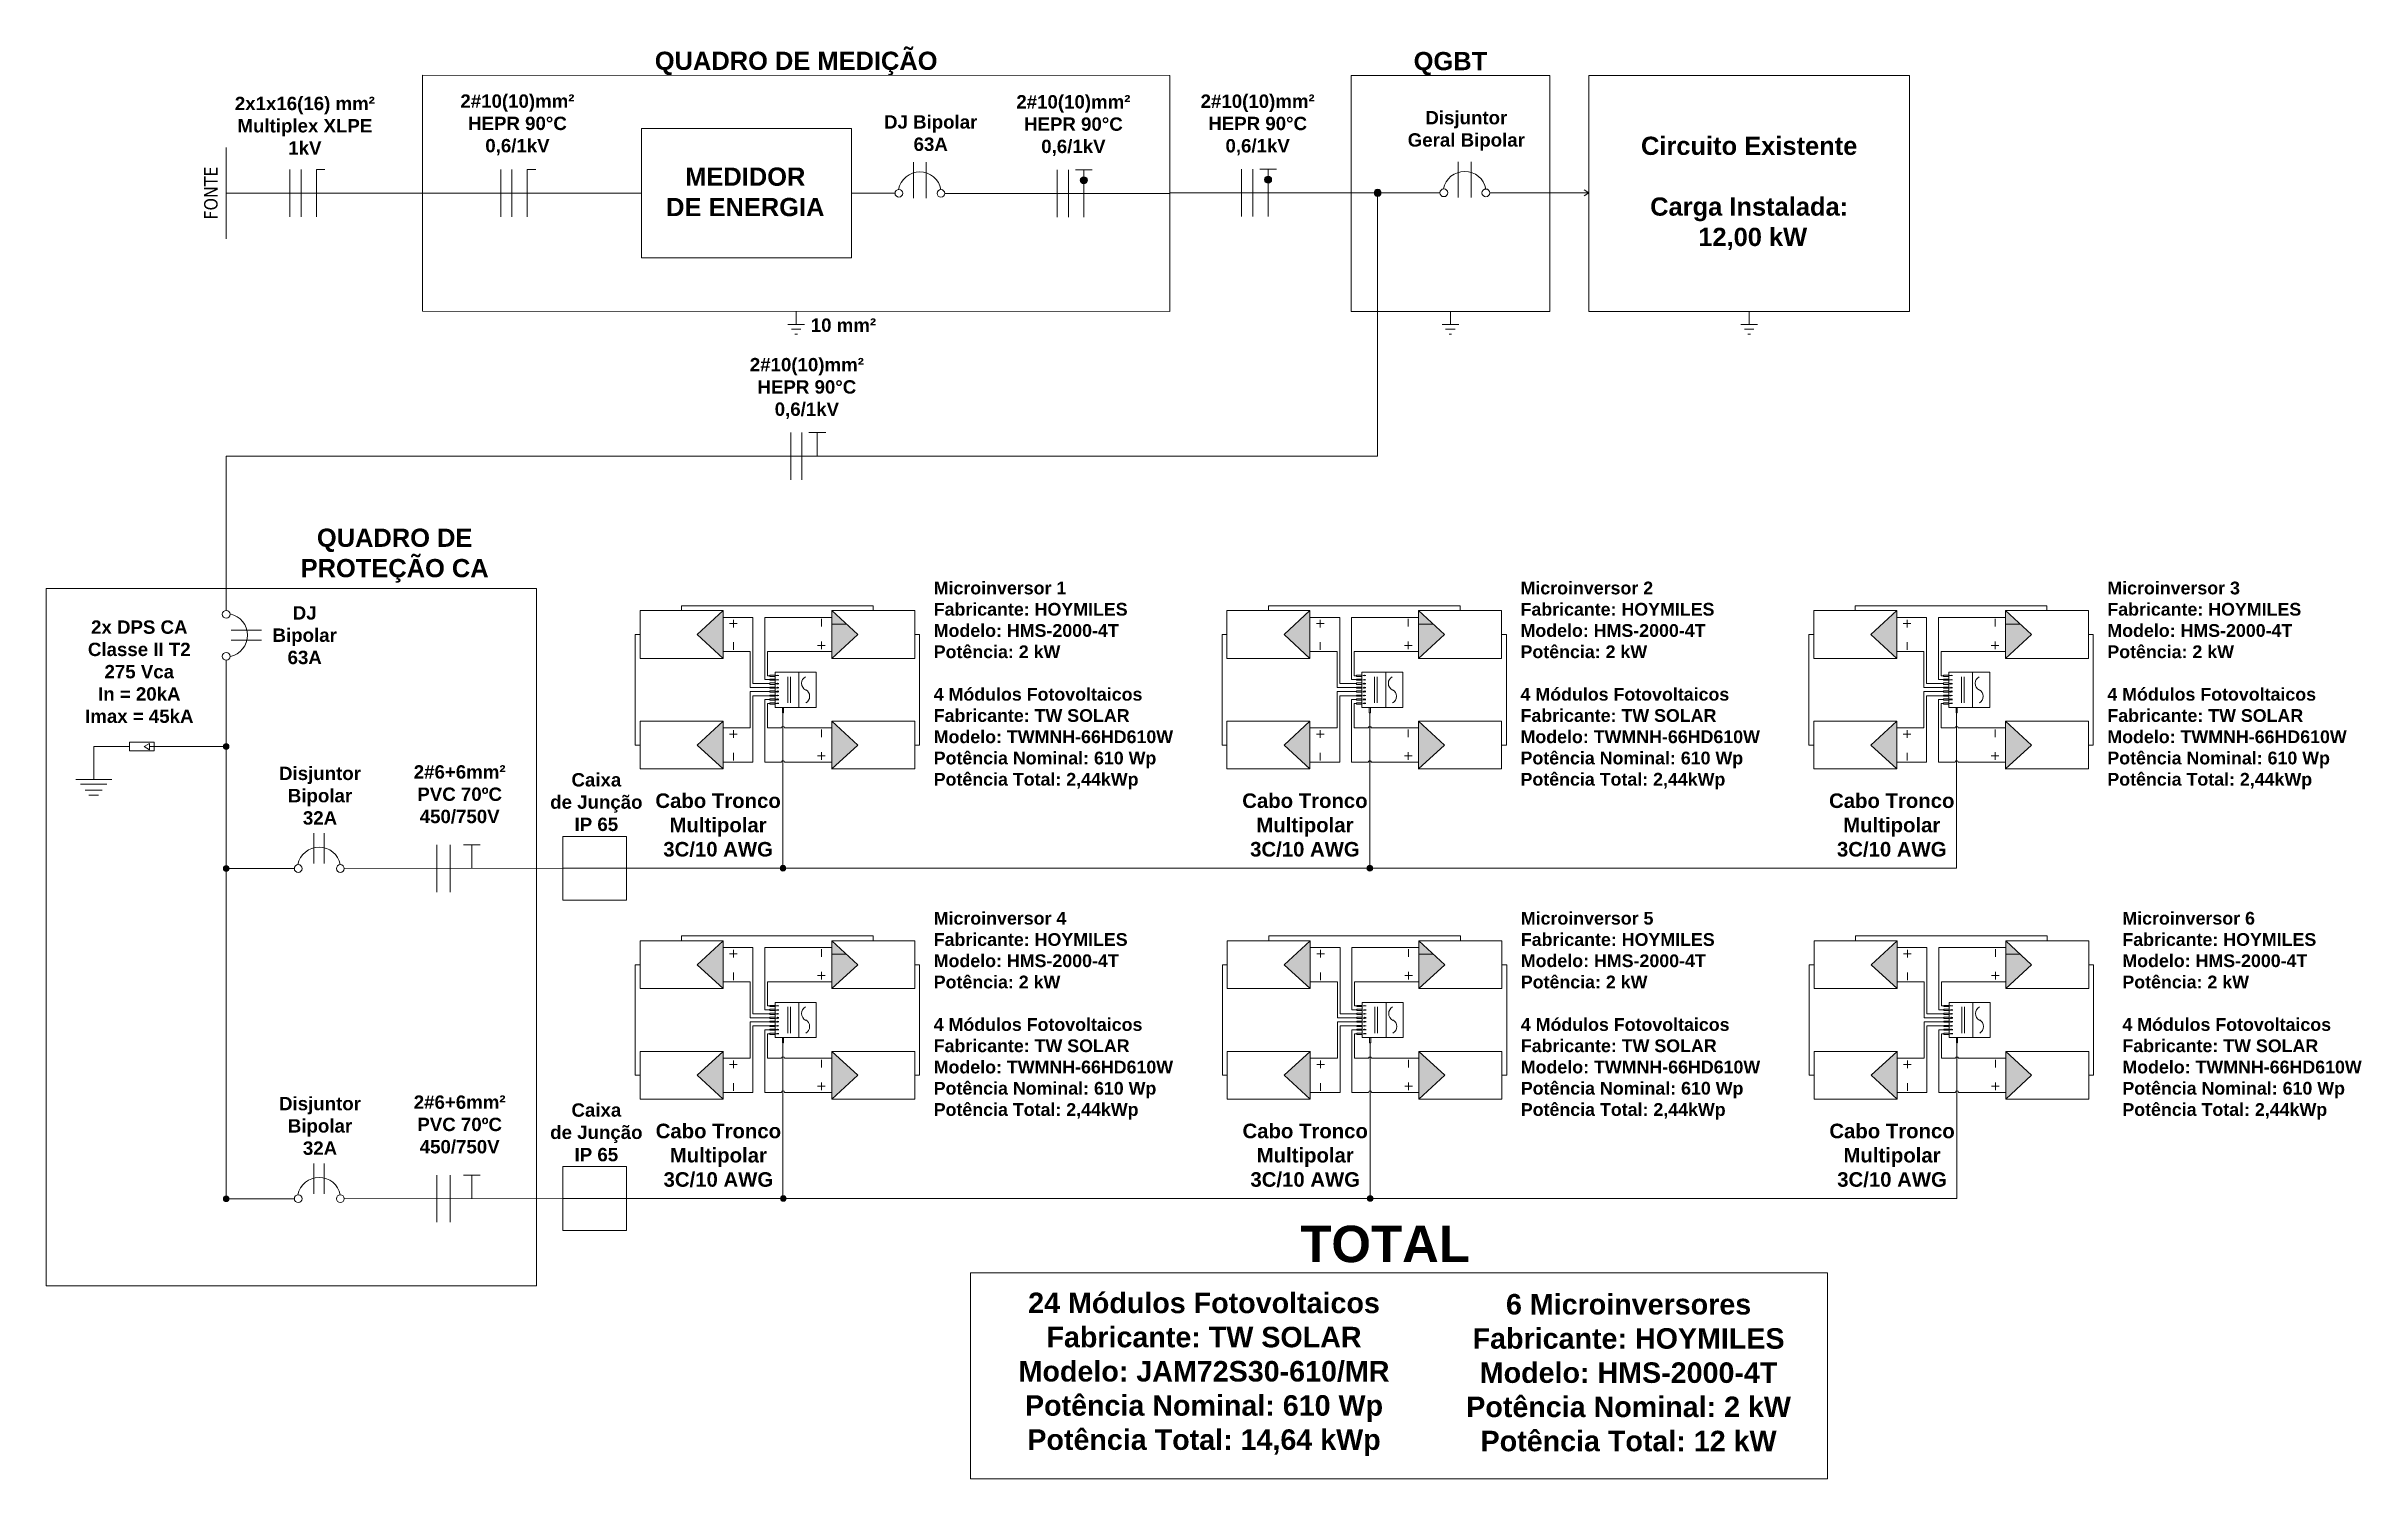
# Model space of a CAD drawing. Header units: millimetres. Extents: x 3949 to 5857, y -1969 to -943.
# Drawn here: x 5318.8 to 5400.7, y -1937.2 to -1886.6 of the extents above; entities that cross this region are included whole.
import ezdxf

# ---------------------------------------------------------------- set-up
doc = ezdxf.new("R2010")
doc.units = ezdxf.units.MM
doc.layers.add('DESENHO', color=7, linetype='Continuous', lineweight=0)
doc.styles.add('Annotative', font='arial.ttf')
doc.styles.add('PDF Arial', font='arial.ttf')
doc.styles.get("Standard").update_dxf_attribs({"font": 'arial.ttf'})

msp = doc.modelspace()

# ---------------------------------------------------------------- texts
at = {"layer": 'DESENHO', "lineweight": 0, "style": 'PDF Arial'}
for s, width, gutter_width, heights, insert, char_height, attachment_point in [('\\pxqc;{\\fArial|b1|i0|c0|p34;QUADRO DE MEDIÇÃO}', 26.41348, 18.41, [2.491], (5358.536, -1887.622), 0.64396, 9), ('\\pxqc;{\\fArial|b1|i0|c0|p34;QGBT}', 7.00024, 25.896, [0.713], (5371.957, -1887.622), 0.64396, 9), ('\\pxqc;{\\fArial|b1|i0|c0|p34;2#10(10)mm²\\PHEPR 90°C\\P0,6/1kV}', 5.84228, 12.5, [2.858], (5338.398, -1890.447), 0.47231, 9), ('\\pxqc;{\\fArial|b1|i0|c0|p34;2#10(10)mm²\\PHEPR 90°C\\P0,6/1kV}', 5.84228, 12.5, [2.858], (5358.051, -1890.473), 0.47231, 9), ('\\pxqc;{\\fArial|b1|i0|c0|p34;2#10(10)mm²\\PHEPR 90°C\\P0,6/1kV}', 5.84228, 12.5, [2.858], (5364.565, -1890.451), 0.47231, 9), ('\\pxqc;{\\fArial|b1|i0|c0|p34;2#10(10)mm²\\PHEPR 90°C\\P0,6/1kV}', 5.84228, 12.5, [2.858], (5348.629, -1899.762), 0.47231, 9), ('\\pxqc;{\\fArial|b1|i0|c0|p34;QUADRO DE \\PPROTEÇÃO CA}', 13.89124, 25.896, [3.504], (5324.19, -1905.552), 0.64396, 7), ('\\pxqc;{\\fArial|b1|i0|c0|p34;2#6+6mm²\\PPVC 70ºC\\P450/750V\\P }', 5.84228, 12.5, [2.858], (5336.355, -1914.851), 0.47231, 9), ('\\pxqc;{\\fArial|b1|i0|c0|p34;2#6+6mm²\\PPVC 70ºC\\P450/750V\\P }', 5.84228, 12.5, [2.858], (5336.355, -1926.522), 0.47231, 9), ('\\pxql;{\\fArial|b1|i0|c0|p34;TOTAL}', 4.87868, 25.896, [1.633], (5368.03, -1929.584), 1.28792, 9)]:
    msp.add_mtext_dynamic_manual_height_columns(s, width=width, gutter_width=gutter_width, heights=heights, dxfattribs=dict(at, insert=insert, char_height=char_height, attachment_point=attachment_point))
for s, insert, char_height, width, attachment_point in [('\\pxqc;{\\fArial|b1|i0|c0|p34;2x1x16(16) mm²\\PMultiplex XLPE \\P1kV }', (5323.733, -1888.378), 0.4723, 8.45795, 1), ('\\pxqc;{\\fArial|b1|i0|c0|p34;DJ Bipolar \\P63A}', (5352.782, -1890.298), 0.47231, 5.3936, 9), ('\\pxqc;{\\fArial|b1|i0|c0|p34;Disjuntor \\PGeral Bipolar}', (5372.037, -1890.281), 0.47231, 6.03391, 9), ('\\pxqc;{\\fArial|b1|i0|c0|p34;Circuito Existente\\P\\PCarga Instalada:\\P 12,00 kW }', (5379.019, -1891.793), 0.64396, 11.3255, 5), ('\\pxqc;{\\fArial|b1|i0|c0|p34;MEDIDOR DE ENERGIA}', (5346.395, -1892.605), 0.64396, 5.72787, 9), ('\\pxqc;{\\fArial|b1|i0|c0|p34;2x DPS CA\\PClasse II T2\\P275 Vca\\PIn = 20kA\\PImax = 45kA}', (5324.603, -1910.513), 0.47231, 4.98963, 9), ('\\pxqc;{\\fArial|b1|i0|c0|p34;DJ Bipolar 63A}', (5329.476, -1908.437), 0.47231, 3.04142, 9), ('\\pxqc;{\\fArial|b1|i0|c0|p34;Disjuntor\\PBipolar\\P32A}', (5331.188, -1914.108), 0.47231, 5.38281, 9), ('\\pxqc;{\\fArial|b1|i0|c0|p34;Disjuntor\\PBipolar\\P32A}', (5331.188, -1925.78), 0.47231, 5.38281, 9)]:
    msp.add_mtext(s, dxfattribs=dict(at, insert=insert, char_height=char_height, width=width, attachment_point=attachment_point))
at = {"layer": 'DESENHO', "lineweight": 0, "insert": (5324.642, -1892.716), "char_height": 0.47332, "attachment_point": 4, "rotation": 90}
msp.add_mtext('{\\fTahoma|b0|i0|c0|p34;FONTE}', dxfattribs=at)
at = {"layer": 'DESENHO', "color": 3, "lineweight": 0, "insert": (5349.698, -1896.692), "char_height": 0.47231, "width": 5.3936, "attachment_point": 9, "style": 'PDF Arial'}
msp.add_mtext('\\pxqc;{\\fArial|b1|i0|c0|p34;10 mm²}', dxfattribs=at)
at = {"layer": 'DESENHO', "color": 7, "lineweight": 0, "style": 'Annotative'}
for s, insert, char_height, width, attachment_point in [('{\\fArial|b1|i0|c0|p34;Microinversor 1\\PFabricante: HOYMILES\\PModelo: HMS-2000-4T\\PPotência: 2 kW\\P\\P\\pxql;4 Módulos Fotovoltaicos\\P\\pq*;Fabricante: TW SOLAR\\PModelo: \\C256;TWMNH-66HD610W\\PP\\C7;otência Nominal: 610 Wp\\PPotência Total: 2,44kWp}', (5350.192, -1912.86), 0.45057, 15.05026, 7), ('{\\fArial|b1|i0|c0|p34;Microinversor 2\\PFabricante: HOYMILES\\PModelo: HMS-2000-4T\\PPotência: 2 kW\\P\\P\\pxql;4 Módulos Fotovoltaicos\\P\\pq*;Fabricante: TW SOLAR\\PModelo: \\C256;TWMNH-66HD610W\\PP\\C7;otência Nominal: 610 Wp\\PPotência Total: 2,44kWp}', (5370.937, -1912.86), 0.45057, 15.05026, 7), ('{\\fArial|b1|i0|c0|p34;Microinversor 3\\PFabricante: HOYMILES\\PModelo: HMS-2000-4T\\PPotência: 2 kW\\P\\P\\pxql;4 Módulos Fotovoltaicos\\P\\pq*;Fabricante: TW SOLAR\\PModelo: \\C256;TWMNH-66HD610W\\PP\\C7;otência Nominal: 610 Wp\\PPotência Total: 2,44kWp}', (5391.681, -1912.86), 0.45057, 15.05026, 7), ('\\pxqc;{\\fArial|b1|i0|c0|p34;Cabo Tronco\\PMultipolar\\P3C/10 AWG}', (5339.705, -1912.999), 0.51448, 5.72952, 1), ('\\pxqc;{\\fArial|b1|i0|c0|p34;Cabo Tronco\\PMultipolar\\P3C/10 AWG}', (5360.45, -1912.999), 0.51448, 5.72952, 1), ('\\pxqc;{\\fArial|b1|i0|c0|p34;Cabo Tronco\\PMultipolar\\P3C/10 AWG}', (5381.195, -1912.999), 0.51448, 5.72952, 1), ('{\\fArial|b1|i0|c0|p34;Microinversor 4\\PFabricante: HOYMILES\\PModelo: HMS-2000-4T\\PPotência: 2 kW\\P\\P\\pxql;4 Módulos Fotovoltaicos\\P\\pq*;Fabricante: TW SOLAR\\PModelo: \\C256;TWMNH-66HD610W\\PP\\C7;otência Nominal: 610 Wp\\PPotência Total: 2,44kWp}', (5350.192, -1924.532), 0.45057, 15.05026, 7), ('{\\fArial|b1|i0|c0|p34;Microinversor 5\\PFabricante: HOYMILES\\PModelo: HMS-2000-4T\\PPotência: 2 kW\\P\\P\\pxql;4 Módulos Fotovoltaicos\\P\\pq*;Fabricante: TW SOLAR\\PModelo: \\C256;TWMNH-66HD610W\\PP\\C7;otência Nominal: 610 Wp\\PPotência Total: 2,44kWp}', (5370.947, -1924.532), 0.45057, 15.05026, 7), ('{\\fArial|b1|i0|c0|p34;Microinversor 6\\PFabricante: HOYMILES\\PModelo: HMS-2000-4T\\PPotência: 2 kW\\P\\P\\pxql;4 Módulos Fotovoltaicos\\P\\pq*;Fabricante: TW SOLAR\\PModelo: \\C256;TWMNH-66HD610W\\PP\\C7;otência Nominal: 610 Wp\\PPotência Total: 2,44kWp}', (5392.212, -1924.532), 0.45057, 15.05026, 7), ('\\pxqc;{\\fArial|b1|i0|c0|p34;Cabo Tronco\\PMultipolar\\P3C/10 AWG}', (5339.715, -1924.671), 0.51448, 5.72952, 1), ('\\pxqc;{\\fArial|b1|i0|c0|p34;Cabo Tronco\\PMultipolar\\P3C/10 AWG}', (5360.46, -1924.671), 0.51448, 5.72952, 1), ('\\pxqc;{\\fArial|b1|i0|c0|p34;Cabo Tronco\\PMultipolar\\P3C/10 AWG}', (5381.205, -1924.671), 0.51448, 5.72952, 1), ('\\pxqc;{\\fArial|b1|i0|c0|p34;24 Módulos Fotovoltaicos\\PFabricante: TW SOLAR\\PModelo: \\C256;JAM72S30-610/MR\\C0;\\P\\C7;Potência Nominal: 610 Wp\\PPotência Total: 14,64 kWp}', (5347.608, -1930.642), 0.72492, 24.27909, 1), ('\\pxqc;{\\fArial|b1|i0|c0|p34;6 Microinversores\\PFabricante: HOYMILES\\PModelo: HMS-2000-4T\\PPotência Nominal: 2 kW\\PPotência Total: 12 kW}', (5362.617, -1930.691), 0.72492, 24.27909, 1)]:
    msp.add_mtext(s, dxfattribs=dict(at, insert=insert, char_height=char_height, width=width, attachment_point=attachment_point))
at = {"layer": 'DESENHO', "color": 7, "lineweight": 0, "char_height": 0.4723, "attachment_point": 1, "style": 'Annotative'}
for insert in [(5336.473, -1912.281), (5336.473, -1923.953)]:
    msp.add_mtext_dynamic_manual_height_columns('\\pxqc;{\\fArial|b1|i0|c0|p34;Caixa\\Pde Junção\\PIP 65}', width=3.58661, gutter_width=0, heights=[2.077], dxfattribs=dict(at, insert=insert))

# ---------------------------------------------------------------- hatches: boundary and pattern name
at = {"layer": 'DESENHO', "lineweight": 0}
h = msp.add_hatch(color=256, dxfattribs=at)
h.dxf.hatch_style = 1
h.paths.add_polyline_path([(5355.499, -1891.204, 0.414214), (5355.374, -1891.329, 0.414214), (5355.499, -1891.454)])
h.paths.add_polyline_path([(5355.624, -1891.329, 0.414214), (5355.499, -1891.204), (5355.499, -1891.454, 0.414214)])
h = msp.add_hatch(color=256, dxfattribs=at)
h.dxf.hatch_style = 1
h.paths.add_polyline_path([(5362.013, -1891.181, 0.414214), (5361.888, -1891.306, 0.414214), (5362.013, -1891.431)])
h.paths.add_polyline_path([(5362.138, -1891.306, 0.414214), (5362.013, -1891.181), (5362.013, -1891.431, 0.414214)])
h = msp.add_hatch(color=256, dxfattribs=at)
h.dxf.hatch_style = 1
h.paths.add_polyline_path([(5366.011, -1891.77, 0.414214), (5365.886, -1891.645), (5365.886, -1891.895, 0.414214)])
h.paths.add_polyline_path([(5365.886, -1891.645, 0.414214), (5365.761, -1891.77, 0.414214), (5365.886, -1891.895)])
h = msp.add_hatch(color=7, dxfattribs=at)
h.dxf.hatch_style = 1
h.paths.add_polyline_path([(5341.831, -1907.38), (5342.746, -1908.225), (5342.746, -1906.536)])
h = msp.add_hatch(dxfattribs=at)
h.set_pattern_fill('ANGLE', scale=1.5, angle=180)
h.set_pattern_definition([(180, (9995.031, 900.95), (-4e-15, -10.4775), [7.62, -2.8575]), (270, (9995.031, 900.95), (10.4775, -4e-15), [7.62, -2.8575])])
h.paths.add_polyline_path([(5346.59, -1906.536), (5346.59, -1908.225), (5347.505, -1907.38)])
h = msp.add_hatch(color=7, dxfattribs=at)
h.dxf.hatch_style = 1
h.paths.add_polyline_path([(5347.505, -1907.38), (5346.59, -1906.536), (5346.59, -1908.225)])
h = msp.add_hatch(color=7, dxfattribs=at)
h.dxf.hatch_style = 1
h.paths.add_polyline_path([(5362.576, -1907.38), (5363.491, -1908.225), (5363.491, -1906.536)])
h = msp.add_hatch(dxfattribs=at)
h.set_pattern_fill('ANGLE', scale=1.5, angle=180)
h.set_pattern_definition([(180, (10015.776, 900.95), (-4e-15, -10.4775), [7.62, -2.8575]), (270, (10015.776, 900.95), (10.4775, -4e-15), [7.62, -2.8575])])
h.paths.add_polyline_path([(5367.334, -1906.536), (5367.334, -1908.225), (5368.25, -1907.38)])
h = msp.add_hatch(color=7, dxfattribs=at)
h.dxf.hatch_style = 1
h.paths.add_polyline_path([(5368.25, -1907.38), (5367.334, -1906.536), (5367.334, -1908.225)])
h = msp.add_hatch(color=7, dxfattribs=at)
h.dxf.hatch_style = 1
h.paths.add_polyline_path([(5383.321, -1907.38), (5384.236, -1908.225), (5384.236, -1906.536)])
h = msp.add_hatch(dxfattribs=at)
h.set_pattern_fill('ANGLE', scale=1.5, angle=180)
h.set_pattern_definition([(180, (10036.521, 900.95), (-4e-15, -10.4775), [7.62, -2.8575]), (270, (10036.521, 900.95), (10.4775, -4e-15), [7.62, -2.8575])])
h.paths.add_polyline_path([(5388.079, -1906.536), (5388.079, -1908.225), (5388.994, -1907.38)])
h = msp.add_hatch(color=7, dxfattribs=at)
h.dxf.hatch_style = 1
h.paths.add_polyline_path([(5388.994, -1907.38), (5388.079, -1906.536), (5388.079, -1908.225)])
h = msp.add_hatch(color=7, dxfattribs=at)
h.dxf.hatch_style = 1
h.paths.add_polyline_path([(5341.831, -1911.289), (5342.746, -1910.444), (5342.746, -1912.134)])
h = msp.add_hatch(color=7, dxfattribs=at)
h.dxf.hatch_style = 1
h.paths.add_polyline_path([(5347.505, -1911.289), (5346.59, -1912.134), (5346.59, -1910.444)])
h = msp.add_hatch(color=7, dxfattribs=at)
h.dxf.hatch_style = 1
h.paths.add_polyline_path([(5362.576, -1911.289), (5363.491, -1910.444), (5363.491, -1912.134)])
h = msp.add_hatch(color=7, dxfattribs=at)
h.dxf.hatch_style = 1
h.paths.add_polyline_path([(5368.25, -1911.289), (5367.334, -1912.134), (5367.334, -1910.444)])
h = msp.add_hatch(color=7, dxfattribs=at)
h.dxf.hatch_style = 1
h.paths.add_polyline_path([(5383.321, -1911.289), (5384.236, -1910.444), (5384.236, -1912.134)])
h = msp.add_hatch(color=7, dxfattribs=at)
h.dxf.hatch_style = 1
h.paths.add_polyline_path([(5388.994, -1911.289), (5388.079, -1912.134), (5388.079, -1910.444)])
h = msp.add_hatch(color=5, dxfattribs=at)
h.dxf.hatch_style = 1
h.paths.add_polyline_path([(5325.28, -1911.341, 1), (5325.081, -1911.341, 1)])
h = msp.add_hatch(color=5, dxfattribs=at)
h.dxf.hatch_style = 1
h.paths.add_polyline_path([(5325.28, -1915.655, 1), (5325.081, -1915.655, 1)])
h = msp.add_hatch(color=5, dxfattribs=at)
h.dxf.hatch_style = 1
h.paths.add_polyline_path([(5344.964, -1915.644, 1), (5344.765, -1915.644, 1)])
h = msp.add_hatch(color=5, dxfattribs=at)
h.dxf.hatch_style = 1
h.paths.add_polyline_path([(5365.708, -1915.644, 1), (5365.51, -1915.644, 1)])
h = msp.add_hatch(color=7, dxfattribs=at)
h.dxf.hatch_style = 1
h.paths.add_polyline_path([(5341.831, -1919.052), (5342.746, -1919.897), (5342.746, -1918.207)])
h = msp.add_hatch(dxfattribs=at)
h.set_pattern_fill('ANGLE', scale=1.5, angle=180)
h.set_pattern_definition([(180, (9995.031, 889.279), (-4e-15, -10.4775), [7.62, -2.8575]), (270, (9995.031, 889.279), (10.4775, -4e-15), [7.62, -2.8575])])
h.paths.add_polyline_path([(5346.59, -1918.207), (5346.59, -1919.897), (5347.505, -1919.052)])
h = msp.add_hatch(color=7, dxfattribs=at)
h.dxf.hatch_style = 1
h.paths.add_polyline_path([(5347.505, -1919.052), (5346.59, -1918.207), (5346.59, -1919.897)])
h = msp.add_hatch(color=7, dxfattribs=at)
h.dxf.hatch_style = 1
h.paths.add_polyline_path([(5362.586, -1919.052), (5363.501, -1919.897), (5363.501, -1918.207)])
h = msp.add_hatch(dxfattribs=at)
h.set_pattern_fill('ANGLE', scale=1.5, angle=180)
h.set_pattern_definition([(180, (10015.786, 889.279), (-4e-15, -10.4775), [7.62, -2.8575]), (270, (10015.786, 889.279), (10.4775, -4e-15), [7.62, -2.8575])])
h.paths.add_polyline_path([(5367.345, -1918.207), (5367.345, -1919.897), (5368.26, -1919.052)])
h = msp.add_hatch(color=7, dxfattribs=at)
h.dxf.hatch_style = 1
h.paths.add_polyline_path([(5368.26, -1919.052), (5367.345, -1918.207), (5367.345, -1919.897)])
h = msp.add_hatch(color=7, dxfattribs=at)
h.dxf.hatch_style = 1
h.paths.add_polyline_path([(5383.331, -1919.052), (5384.246, -1919.897), (5384.246, -1918.207)])
h = msp.add_hatch(dxfattribs=at)
h.set_pattern_fill('ANGLE', scale=1.5, angle=180)
h.set_pattern_definition([(180, (10036.531, 889.279), (-4e-15, -10.4775), [7.62, -2.8575]), (270, (10036.531, 889.279), (10.4775, -4e-15), [7.62, -2.8575])])
h.paths.add_polyline_path([(5388.09, -1918.207), (5388.09, -1919.897), (5389.005, -1919.052)])
h = msp.add_hatch(color=7, dxfattribs=at)
h.dxf.hatch_style = 1
h.paths.add_polyline_path([(5389.005, -1919.052), (5388.09, -1918.207), (5388.09, -1919.897)])
h = msp.add_hatch(color=7, dxfattribs=at)
h.dxf.hatch_style = 1
h.paths.add_polyline_path([(5341.831, -1922.961), (5342.746, -1922.116), (5342.746, -1923.806)])
h = msp.add_hatch(color=7, dxfattribs=at)
h.dxf.hatch_style = 1
h.paths.add_polyline_path([(5347.505, -1922.961), (5346.59, -1923.806), (5346.59, -1922.116)])
h = msp.add_hatch(color=7, dxfattribs=at)
h.dxf.hatch_style = 1
h.paths.add_polyline_path([(5362.586, -1922.961), (5363.501, -1922.116), (5363.501, -1923.806)])
h = msp.add_hatch(color=7, dxfattribs=at)
h.dxf.hatch_style = 1
h.paths.add_polyline_path([(5368.26, -1922.961), (5367.345, -1923.806), (5367.345, -1922.116)])
h = msp.add_hatch(color=7, dxfattribs=at)
h.dxf.hatch_style = 1
h.paths.add_polyline_path([(5383.331, -1922.961), (5384.246, -1922.116), (5384.246, -1923.806)])
h = msp.add_hatch(color=7, dxfattribs=at)
h.dxf.hatch_style = 1
h.paths.add_polyline_path([(5389.005, -1922.961), (5388.09, -1923.806), (5388.09, -1922.116)])
h = msp.add_hatch(color=5, dxfattribs=at)
h.dxf.hatch_style = 1
h.paths.add_polyline_path([(5325.28, -1927.326, 1), (5325.081, -1927.326, 1)])
h = msp.add_hatch(color=5, dxfattribs=at)
h.dxf.hatch_style = 1
h.paths.add_polyline_path([(5344.974, -1927.315, 1), (5344.775, -1927.315, 1)])
h = msp.add_hatch(color=5, dxfattribs=at)
h.dxf.hatch_style = 1
h.paths.add_polyline_path([(5365.719, -1927.315, 1), (5365.52, -1927.315, 1)])

# ---------------------------------------------------------------- linework, layer by layer
for p, q in [((5325.18, -1893.4), (5325.18, -1890.175)), ((5349.473, -1891.956), (5349.473, -1890.689)), ((5349.929, -1891.956), (5349.929, -1890.689)), ((5368.737, -1891.939), (5368.737, -1890.672)), ((5369.193, -1891.939), (5369.193, -1890.672)), ((5327.431, -1892.622), (5327.431, -1890.953)), ((5327.826, -1892.622), (5327.826, -1890.953)), ((5328.369, -1892.622), (5328.369, -1890.953)), ((5328.369, -1890.953), (5328.666, -1890.953)), ((5334.886, -1892.622), (5334.886, -1890.953)), ((5335.281, -1892.622), (5335.281, -1890.953)), ((5335.824, -1892.622), (5335.824, -1890.953)), ((5335.824, -1890.953), (5336.121, -1890.953)), ((5354.56, -1892.627), (5354.56, -1890.958)), ((5354.955, -1892.627), (5354.955, -1890.958)), ((5355.202, -1890.958), (5355.499, -1890.958)), ((5355.499, -1892.627), (5355.499, -1890.958)), ((5355.499, -1890.958), (5355.795, -1890.958)), ((5361.074, -1892.605), (5361.074, -1890.936)), ((5361.469, -1892.605), (5361.469, -1890.936)), ((5361.716, -1890.936), (5362.013, -1890.936)), ((5362.013, -1892.605), (5362.013, -1890.936)), ((5362.013, -1890.936), (5362.31, -1890.936)), ((5373.356, -1891.77), (5373.189, -1891.668)), ((5373.189, -1891.878), (5373.356, -1891.77)), ((5345.138, -1901.916), (5345.138, -1900.247)), ((5345.533, -1901.916), (5345.533, -1900.247)), ((5345.78, -1900.247), (5346.076, -1900.247)), ((5346.076, -1901.082), (5346.076, -1900.247)), ((5346.076, -1900.247), (5346.373, -1900.247)), ((5321.76, -1911.341), (5320.497, -1911.341)), ((5332.628, -1916.485), (5332.628, -1914.817)), ((5333.103, -1916.485), (5333.103, -1914.816)), ((5333.567, -1914.817), (5333.864, -1914.817)), ((5333.864, -1915.651), (5333.864, -1914.817)), ((5333.864, -1914.817), (5334.16, -1914.817)), ((5332.628, -1928.157), (5332.628, -1926.488)), ((5333.103, -1928.156), (5333.103, -1926.487)), ((5333.567, -1926.488), (5333.864, -1926.488)), ((5333.864, -1927.323), (5333.864, -1926.488)), ((5333.864, -1926.488), (5334.16, -1926.488))]:
    msp.add_line(p, q, dxfattribs=at)
at = {"layer": 'DESENHO', "color": 5, "lineweight": 0}
for p, q in [((5325.18, -1891.787), (5339.858, -1891.787)), ((5348.824, -1891.787), (5347.282, -1891.787)), ((5358.535, -1891.793), (5350.584, -1891.793)), ((5358.535, -1891.77), (5368.088, -1891.77)), ((5365.886, -1891.77), (5365.886, -1901.082)), ((5369.848, -1891.77), (5373.356, -1891.77)), ((5325.18, -1901.082), (5325.18, -1906.532)), ((5325.18, -1901.082), (5365.886, -1901.082)), ((5342.746, -1906.777), (5343.802, -1906.777)), ((5343.802, -1906.777), (5343.802, -1909.118)), ((5344.221, -1908.976), (5344.221, -1906.777)), ((5344.221, -1906.777), (5346.59, -1906.777)), ((5363.491, -1906.777), (5364.547, -1906.777)), ((5364.547, -1906.777), (5364.547, -1909.118)), ((5364.966, -1908.976), (5364.966, -1906.777)), ((5364.966, -1906.777), (5367.334, -1906.777)), ((5384.236, -1906.777), (5385.291, -1906.777)), ((5385.291, -1906.777), (5385.291, -1909.118)), ((5385.711, -1908.976), (5385.711, -1906.777)), ((5385.711, -1906.777), (5388.079, -1906.777)), ((5325.18, -1908.292), (5325.18, -1927.426)), ((5343.707, -1907.984), (5342.746, -1907.984)), ((5343.707, -1909.26), (5343.707, -1907.984)), ((5346.59, -1907.984), (5344.316, -1907.984)), ((5344.316, -1907.984), (5344.316, -1908.841)), ((5364.452, -1907.984), (5363.491, -1907.984)), ((5364.452, -1909.26), (5364.452, -1907.984)), ((5367.334, -1907.984), (5365.061, -1907.984)), ((5365.061, -1907.984), (5365.061, -1908.841)), ((5385.197, -1907.984), (5384.236, -1907.984)), ((5385.197, -1909.26), (5385.197, -1907.984)), ((5388.079, -1907.984), (5385.806, -1907.984)), ((5385.806, -1907.984), (5385.806, -1908.841)), ((5344.397, -1909.26), (5343.707, -1909.26)), ((5344.397, -1909.396), (5343.707, -1909.396)), ((5343.707, -1909.396), (5343.707, -1910.686)), ((5343.802, -1909.118), (5344.397, -1909.118)), ((5343.802, -1909.545), (5344.397, -1909.545)), ((5343.802, -1911.892), (5343.802, -1909.545)), ((5344.397, -1908.976), (5344.221, -1908.976)), ((5344.316, -1908.841), (5344.397, -1908.841)), ((5365.142, -1909.26), (5364.452, -1909.26)), ((5365.142, -1909.396), (5364.452, -1909.396)), ((5364.452, -1909.396), (5364.452, -1910.686)), ((5364.547, -1909.118), (5365.142, -1909.118)), ((5364.547, -1909.545), (5365.142, -1909.545)), ((5364.547, -1911.892), (5364.547, -1909.545)), ((5365.142, -1908.976), (5364.966, -1908.976)), ((5365.061, -1908.841), (5365.142, -1908.841)), ((5385.887, -1909.26), (5385.197, -1909.26)), ((5385.887, -1909.396), (5385.197, -1909.396)), ((5385.197, -1909.396), (5385.197, -1910.686)), ((5385.291, -1909.118), (5385.887, -1909.118)), ((5385.291, -1909.545), (5385.887, -1909.545)), ((5385.291, -1911.892), (5385.291, -1909.545)), ((5385.887, -1908.976), (5385.711, -1908.976)), ((5385.806, -1908.841), (5385.887, -1908.841)), ((5344.397, -1909.68), (5344.221, -1909.68)), ((5344.221, -1909.68), (5344.221, -1911.892)), ((5344.316, -1910.686), (5344.316, -1909.822)), ((5344.316, -1909.822), (5344.397, -1909.822)), ((5344.864, -1910.147), (5344.864, -1915.644)), ((5365.142, -1909.68), (5364.966, -1909.68)), ((5364.966, -1909.68), (5364.966, -1911.892)), ((5365.061, -1910.686), (5365.061, -1909.822)), ((5365.061, -1909.822), (5365.142, -1909.822)), ((5365.609, -1910.147), (5365.609, -1915.644)), ((5385.887, -1909.68), (5385.711, -1909.68)), ((5385.711, -1909.68), (5385.711, -1911.892)), ((5385.806, -1910.686), (5385.806, -1909.822)), ((5385.806, -1909.822), (5385.887, -1909.822)), ((5386.354, -1910.147), (5386.354, -1915.644)), ((5343.707, -1910.686), (5342.746, -1910.686)), ((5344.81, -1910.686), (5344.316, -1910.686)), ((5346.59, -1910.686), (5344.918, -1910.686)), ((5364.452, -1910.686), (5363.491, -1910.686)), ((5365.555, -1910.686), (5365.061, -1910.686)), ((5367.334, -1910.686), (5365.663, -1910.686)), ((5385.197, -1910.686), (5384.236, -1910.686)), ((5386.3, -1910.686), (5385.806, -1910.686)), ((5388.079, -1910.686), (5386.408, -1910.686)), ((5322.63, -1911.341), (5325.18, -1911.341)), ((5342.746, -1911.892), (5343.802, -1911.892)), ((5344.221, -1911.892), (5344.81, -1911.892)), ((5344.918, -1911.892), (5346.59, -1911.892)), ((5363.491, -1911.892), (5364.547, -1911.892)), ((5364.966, -1911.892), (5365.555, -1911.892)), ((5365.663, -1911.892), (5367.334, -1911.892)), ((5384.236, -1911.892), (5385.291, -1911.892)), ((5385.711, -1911.892), (5386.3, -1911.892)), ((5386.408, -1911.892), (5388.079, -1911.892)), ((5325.18, -1915.655), (5327.59, -1915.653)), ((5329.35, -1915.651), (5337.082, -1915.644)), ((5337.082, -1915.644), (5344.765, -1915.644)), ((5344.765, -1915.644), (5365.609, -1915.644)), ((5365.51, -1915.644), (5386.354, -1915.644)), ((5342.746, -1918.449), (5343.802, -1918.449)), ((5343.802, -1918.449), (5343.802, -1920.79)), ((5344.221, -1920.648), (5344.221, -1918.449)), ((5344.221, -1918.449), (5346.59, -1918.449)), ((5363.501, -1918.449), (5364.557, -1918.449)), ((5364.557, -1918.449), (5364.557, -1920.79)), ((5364.977, -1920.648), (5364.977, -1918.449)), ((5364.977, -1918.449), (5367.345, -1918.449)), ((5384.246, -1918.449), (5385.302, -1918.449)), ((5385.302, -1918.449), (5385.302, -1920.79)), ((5385.721, -1920.648), (5385.721, -1918.449)), ((5385.721, -1918.449), (5388.09, -1918.449)), ((5343.707, -1919.655), (5342.746, -1919.655)), ((5343.707, -1920.932), (5343.707, -1919.655)), ((5346.59, -1919.655), (5344.316, -1919.655)), ((5344.316, -1919.655), (5344.316, -1920.512)), ((5364.462, -1919.655), (5363.501, -1919.655)), ((5364.462, -1920.932), (5364.462, -1919.655)), ((5367.345, -1919.655), (5365.071, -1919.655)), ((5365.071, -1919.655), (5365.071, -1920.512)), ((5385.207, -1919.655), (5384.246, -1919.655)), ((5385.207, -1920.932), (5385.207, -1919.655)), ((5388.09, -1919.655), (5385.816, -1919.655)), ((5385.816, -1919.655), (5385.816, -1920.512)), ((5344.397, -1920.932), (5343.707, -1920.932)), ((5343.802, -1920.79), (5344.397, -1920.79)), ((5344.397, -1920.648), (5344.221, -1920.648)), ((5344.316, -1920.512), (5344.397, -1920.512)), ((5365.152, -1920.932), (5364.462, -1920.932)), ((5364.557, -1920.79), (5365.152, -1920.79)), ((5365.152, -1920.648), (5364.977, -1920.648)), ((5365.071, -1920.512), (5365.152, -1920.512)), ((5385.897, -1920.932), (5385.207, -1920.932)), ((5385.302, -1920.79), (5385.897, -1920.79)), ((5385.897, -1920.648), (5385.721, -1920.648)), ((5385.816, -1920.512), (5385.897, -1920.512)), ((5344.397, -1921.067), (5343.707, -1921.067)), ((5343.707, -1921.067), (5343.707, -1922.358)), ((5343.802, -1921.216), (5344.397, -1921.216)), ((5343.802, -1923.564), (5343.802, -1921.216)), ((5344.397, -1921.352), (5344.221, -1921.352)), ((5344.221, -1921.352), (5344.221, -1923.564)), ((5344.316, -1922.358), (5344.316, -1921.494)), ((5344.316, -1921.494), (5344.397, -1921.494)), ((5344.864, -1921.818), (5344.864, -1927.315)), ((5365.152, -1921.067), (5364.462, -1921.067)), ((5364.462, -1921.067), (5364.462, -1922.358)), ((5364.557, -1921.216), (5365.152, -1921.216)), ((5364.557, -1923.564), (5364.557, -1921.216)), ((5365.152, -1921.352), (5364.977, -1921.352)), ((5364.977, -1921.352), (5364.977, -1923.564)), ((5365.071, -1922.358), (5365.071, -1921.494)), ((5365.071, -1921.494), (5365.152, -1921.494)), ((5365.619, -1921.818), (5365.619, -1927.315)), ((5385.897, -1921.067), (5385.207, -1921.067)), ((5385.207, -1921.067), (5385.207, -1922.358)), ((5385.302, -1921.216), (5385.897, -1921.216)), ((5385.302, -1923.564), (5385.302, -1921.216)), ((5385.897, -1921.352), (5385.721, -1921.352)), ((5385.721, -1921.352), (5385.721, -1923.564)), ((5385.816, -1922.358), (5385.816, -1921.494)), ((5385.816, -1921.494), (5385.897, -1921.494)), ((5386.364, -1921.818), (5386.364, -1927.315)), ((5343.707, -1922.358), (5342.746, -1922.358)), ((5344.81, -1922.358), (5344.316, -1922.358)), ((5346.59, -1922.358), (5344.918, -1922.358)), ((5364.462, -1922.358), (5363.501, -1922.358)), ((5365.565, -1922.358), (5365.071, -1922.358)), ((5367.345, -1922.358), (5365.673, -1922.358)), ((5385.207, -1922.358), (5384.246, -1922.358)), ((5386.31, -1922.358), (5385.816, -1922.358)), ((5388.09, -1922.358), (5386.418, -1922.358)), ((5342.746, -1923.564), (5343.802, -1923.564)), ((5344.221, -1923.564), (5344.81, -1923.564)), ((5344.918, -1923.564), (5346.59, -1923.564)), ((5363.501, -1923.564), (5364.557, -1923.564)), ((5364.977, -1923.564), (5365.565, -1923.564)), ((5365.673, -1923.564), (5367.345, -1923.564)), ((5384.246, -1923.564), (5385.302, -1923.564)), ((5385.721, -1923.564), (5386.31, -1923.564)), ((5386.418, -1923.564), (5388.09, -1923.564)), ((5325.18, -1927.326), (5327.59, -1927.324)), ((5329.35, -1927.323), (5337.082, -1927.316)), ((5337.093, -1927.315), (5344.775, -1927.315)), ((5344.775, -1927.315), (5365.619, -1927.315)), ((5365.52, -1927.315), (5386.364, -1927.315))]:
    msp.add_line(p, q, dxfattribs=at)
at = {"layer": 'DESENHO', "color": 3, "lineweight": 0}
for p, q in [((5345.329, -1896.426), (5345.329, -1895.961)), ((5368.459, -1896.426), (5368.459, -1895.964)), ((5379.019, -1896.426), (5379.019, -1895.964)), ((5345.286, -1896.766), (5345.371, -1896.766)), ((5368.417, -1896.765), (5368.502, -1896.765)), ((5378.977, -1896.765), (5379.062, -1896.765)), ((5348.056, -1906.364), (5341.28, -1906.364)), ((5341.28, -1906.364), (5341.28, -1906.536)), ((5348.056, -1906.536), (5348.056, -1906.364)), ((5368.801, -1906.364), (5362.025, -1906.364)), ((5362.025, -1906.364), (5362.025, -1906.536)), ((5368.801, -1906.536), (5368.801, -1906.364)), ((5389.546, -1906.364), (5382.769, -1906.364)), ((5382.769, -1906.364), (5382.769, -1906.536)), ((5389.546, -1906.536), (5389.546, -1906.364)), ((5339.813, -1907.38), (5339.642, -1907.38)), ((5339.642, -1907.38), (5339.642, -1911.289)), ((5349.694, -1907.38), (5349.523, -1907.38)), ((5349.694, -1911.289), (5349.694, -1907.38)), ((5360.558, -1907.38), (5360.386, -1907.38)), ((5360.386, -1907.38), (5360.386, -1911.289)), ((5370.439, -1907.38), (5370.267, -1907.38)), ((5370.439, -1911.289), (5370.439, -1907.38)), ((5381.303, -1907.38), (5381.131, -1907.38)), ((5381.131, -1907.38), (5381.131, -1911.289)), ((5391.184, -1907.38), (5391.012, -1907.38)), ((5391.184, -1911.289), (5391.184, -1907.38)), ((5320.497, -1911.341), (5320.497, -1912.503)), ((5339.642, -1911.289), (5339.813, -1911.289)), ((5349.523, -1911.289), (5349.694, -1911.289)), ((5360.386, -1911.289), (5360.558, -1911.289)), ((5370.267, -1911.289), (5370.439, -1911.289)), ((5381.131, -1911.289), (5381.303, -1911.289)), ((5391.012, -1911.289), (5391.184, -1911.289)), ((5348.056, -1918.036), (5341.28, -1918.036)), ((5341.28, -1918.036), (5341.28, -1918.207)), ((5348.056, -1918.207), (5348.056, -1918.036)), ((5368.811, -1918.036), (5362.035, -1918.036)), ((5362.035, -1918.036), (5362.035, -1918.207)), ((5368.811, -1918.207), (5368.811, -1918.036)), ((5389.556, -1918.036), (5382.78, -1918.036)), ((5382.78, -1918.036), (5382.78, -1918.207)), ((5389.556, -1918.207), (5389.556, -1918.036)), ((5339.813, -1919.052), (5339.642, -1919.052)), ((5339.642, -1919.052), (5339.642, -1922.961)), ((5349.694, -1919.052), (5349.523, -1919.052)), ((5349.694, -1922.961), (5349.694, -1919.052)), ((5360.568, -1919.052), (5360.397, -1919.052)), ((5360.397, -1919.052), (5360.397, -1922.961)), ((5370.45, -1919.052), (5370.278, -1919.052)), ((5370.45, -1922.961), (5370.45, -1919.052)), ((5381.313, -1919.052), (5381.141, -1919.052)), ((5381.141, -1919.052), (5381.141, -1922.961)), ((5391.194, -1919.052), (5391.023, -1919.052)), ((5391.194, -1922.961), (5391.194, -1919.052)), ((5339.642, -1922.961), (5339.813, -1922.961)), ((5349.523, -1922.961), (5349.694, -1922.961)), ((5360.397, -1922.961), (5360.568, -1922.961)), ((5370.278, -1922.961), (5370.45, -1922.961)), ((5381.141, -1922.961), (5381.313, -1922.961)), ((5391.023, -1922.961), (5391.194, -1922.961))]:
    msp.add_line(p, q, dxfattribs=at)
at = {"layer": 'DESENHO', "color": 7, "lineweight": 0}
for p, q in [((5346.59, -1907.359), (5346.59, -1906.533)), ((5367.334, -1907.359), (5367.334, -1906.533)), ((5388.079, -1907.359), (5388.079, -1906.533)), ((5342.746, -1907.402), (5342.746, -1908.227)), ((5363.491, -1907.402), (5363.491, -1908.227)), ((5384.236, -1907.402), (5384.236, -1908.227)), ((5342.746, -1911.268), (5342.746, -1910.442)), ((5363.491, -1911.268), (5363.491, -1910.442)), ((5384.236, -1911.268), (5384.236, -1910.442)), ((5346.59, -1911.311), (5346.59, -1912.136)), ((5367.334, -1911.311), (5367.334, -1912.136)), ((5388.079, -1911.311), (5388.079, -1912.136)), ((5346.59, -1919.031), (5346.59, -1918.205)), ((5367.345, -1919.031), (5367.345, -1918.205)), ((5388.09, -1919.031), (5388.09, -1918.205)), ((5342.746, -1919.073), (5342.746, -1919.899)), ((5363.501, -1919.073), (5363.501, -1919.899)), ((5384.246, -1919.073), (5384.246, -1919.899)), ((5342.746, -1922.939), (5342.746, -1922.114)), ((5363.501, -1922.939), (5363.501, -1922.114)), ((5384.246, -1922.939), (5384.246, -1922.114)), ((5346.59, -1922.982), (5346.59, -1923.808)), ((5367.345, -1922.982), (5367.345, -1923.808)), ((5388.09, -1922.982), (5388.09, -1923.808))]:
    msp.add_line(p, q, dxfattribs=at)
at = {"layer": 'DESENHO', "color": 18, "lineweight": 0, "true_color": 0x000000}
for p, q in [((5322.465, -1911.23), (5322.278, -1911.341)), ((5322.278, -1911.341), (5322.465, -1911.453)), ((5322.465, -1911.23), (5322.465, -1911.453)), ((5322.63, -1911.341), (5322.465, -1911.341))]:
    msp.add_line(p, q, dxfattribs=at)
at = {"layer": 'DESENHO', "lineweight": 0}
for points in [[(5358.535, -1895.964), (5332.122, -1895.958), (5332.122, -1887.616), (5358.535, -1887.622)], [(5364.95, -1887.622), (5371.968, -1887.622), (5371.968, -1895.964), (5364.95, -1895.964)], [(5384.682, -1887.622), (5373.356, -1887.622), (5373.356, -1895.964), (5384.682, -1895.964)], [(5347.282, -1889.5), (5339.858, -1889.5), (5339.858, -1894.075), (5347.282, -1894.075)], [(5336.15, -1930.397), (5318.821, -1930.397), (5318.821, -1905.76), (5336.15, -1905.76)], [(5339.813, -1906.536), (5342.746, -1906.536), (5342.746, -1908.225), (5339.813, -1908.225)], [(5349.523, -1908.225), (5346.59, -1908.225), (5346.59, -1906.536), (5349.523, -1906.536)], [(5360.558, -1906.536), (5363.491, -1906.536), (5363.491, -1908.225), (5360.558, -1908.225)], [(5370.267, -1908.225), (5367.334, -1908.225), (5367.334, -1906.536), (5370.267, -1906.536)], [(5381.303, -1906.536), (5384.236, -1906.536), (5384.236, -1908.225), (5381.303, -1908.225)], [(5391.012, -1908.225), (5388.079, -1908.225), (5388.079, -1906.536), (5391.012, -1906.536)], [(5322.63, -1911.49), (5321.76, -1911.49), (5321.76, -1911.193), (5322.63, -1911.193)], [(5339.813, -1912.134), (5342.746, -1912.134), (5342.746, -1910.444), (5339.813, -1910.444)], [(5349.523, -1910.444), (5346.59, -1910.444), (5346.59, -1912.134), (5349.523, -1912.134)], [(5360.558, -1912.134), (5363.491, -1912.134), (5363.491, -1910.444), (5360.558, -1910.444)], [(5370.267, -1910.444), (5367.334, -1910.444), (5367.334, -1912.134), (5370.267, -1912.134)], [(5381.303, -1912.134), (5384.236, -1912.134), (5384.236, -1910.444), (5381.303, -1910.444)], [(5391.012, -1910.444), (5388.079, -1910.444), (5388.079, -1912.134), (5391.012, -1912.134)], [(5337.082, -1914.516), (5339.337, -1914.516), (5339.337, -1916.771), (5337.082, -1916.771)], [(5339.813, -1918.207), (5342.746, -1918.207), (5342.746, -1919.897), (5339.813, -1919.897)], [(5349.523, -1919.897), (5346.59, -1919.897), (5346.59, -1918.207), (5349.523, -1918.207)], [(5360.568, -1918.207), (5363.501, -1918.207), (5363.501, -1919.897), (5360.568, -1919.897)], [(5370.278, -1919.897), (5367.345, -1919.897), (5367.345, -1918.207), (5370.278, -1918.207)], [(5381.313, -1918.207), (5384.246, -1918.207), (5384.246, -1919.897), (5381.313, -1919.897)], [(5391.023, -1919.897), (5388.09, -1919.897), (5388.09, -1918.207), (5391.023, -1918.207)], [(5339.813, -1923.806), (5342.746, -1923.806), (5342.746, -1922.116), (5339.813, -1922.116)], [(5349.523, -1922.116), (5346.59, -1922.116), (5346.59, -1923.806), (5349.523, -1923.806)], [(5360.568, -1923.806), (5363.501, -1923.806), (5363.501, -1922.116), (5360.568, -1922.116)], [(5370.278, -1922.116), (5367.345, -1922.116), (5367.345, -1923.806), (5370.278, -1923.806)], [(5381.313, -1923.806), (5384.246, -1923.806), (5384.246, -1922.116), (5381.313, -1922.116)], [(5391.023, -1922.116), (5388.09, -1922.116), (5388.09, -1923.806), (5391.023, -1923.806)], [(5337.082, -1926.188), (5339.337, -1926.188), (5339.337, -1928.443), (5337.082, -1928.443)], [(5351.496, -1929.942), (5381.79, -1929.942), (5381.79, -1937.218), (5351.496, -1937.218)]]:
    msp.add_lwpolyline(points, close=True, dxfattribs=at)
at = {"layer": 'DESENHO', "color": 3, "lineweight": 0}
for points in [[(5345.032, -1896.426), (5345.329, -1896.426), (5345.626, -1896.426)], [(5368.162, -1896.426), (5368.459, -1896.426), (5368.756, -1896.426)], [(5378.722, -1896.426), (5379.019, -1896.426), (5379.316, -1896.426)], [(5345.159, -1896.596), (5345.329, -1896.596), (5345.499, -1896.596)], [(5368.289, -1896.595), (5368.459, -1896.595), (5368.629, -1896.595)], [(5378.849, -1896.595), (5379.019, -1896.595), (5379.189, -1896.595)]]:
    msp.add_lwpolyline(points, dxfattribs=at)
at = {"layer": 'DESENHO', "color": 18, "lineweight": 0, "true_color": 0x000000}
for points in [[(5342.746, -1906.536), (5341.831, -1907.38), (5342.746, -1908.225)], [(5346.59, -1908.225), (5347.505, -1907.38), (5346.59, -1906.536)], [(5363.491, -1906.536), (5362.576, -1907.38), (5363.491, -1908.225)], [(5367.334, -1908.225), (5368.25, -1907.38), (5367.334, -1906.536)], [(5384.236, -1906.536), (5383.321, -1907.38), (5384.236, -1908.225)], [(5388.079, -1908.225), (5388.994, -1907.38), (5388.079, -1906.536)], [(5342.746, -1912.134), (5341.831, -1911.289), (5342.746, -1910.444)], [(5346.59, -1910.444), (5347.505, -1911.289), (5346.59, -1912.134)], [(5363.491, -1912.134), (5362.576, -1911.289), (5363.491, -1910.444)], [(5367.334, -1910.444), (5368.25, -1911.289), (5367.334, -1912.134)], [(5384.236, -1912.134), (5383.321, -1911.289), (5384.236, -1910.444)], [(5388.079, -1910.444), (5388.994, -1911.289), (5388.079, -1912.134)], [(5342.746, -1918.207), (5341.831, -1919.052), (5342.746, -1919.897)], [(5346.59, -1919.897), (5347.505, -1919.052), (5346.59, -1918.207)], [(5363.501, -1918.207), (5362.586, -1919.052), (5363.501, -1919.897)], [(5367.345, -1919.897), (5368.26, -1919.052), (5367.345, -1918.207)], [(5384.246, -1918.207), (5383.331, -1919.052), (5384.246, -1919.897)], [(5388.09, -1919.897), (5389.005, -1919.052), (5388.09, -1918.207)], [(5342.746, -1923.806), (5341.831, -1922.961), (5342.746, -1922.116)], [(5346.59, -1922.116), (5347.505, -1922.961), (5346.59, -1923.806)], [(5363.501, -1923.806), (5362.586, -1922.961), (5363.501, -1922.116)], [(5367.345, -1922.116), (5368.26, -1922.961), (5367.345, -1923.806)], [(5384.246, -1923.806), (5383.331, -1922.961), (5384.246, -1922.116)], [(5388.09, -1922.116), (5389.005, -1922.961), (5388.09, -1923.806)]]:
    msp.add_lwpolyline(points, dxfattribs=at)
at = {"layer": 'DESENHO', "color": 7, "lineweight": 0}
for points in [[(5343.247, -1906.996), (5342.976, -1906.996)], [(5343.112, -1906.86), (5343.112, -1907.131)], [(5346.224, -1907.104), (5346.224, -1906.833)], [(5363.992, -1906.996), (5363.721, -1906.996)], [(5363.856, -1906.86), (5363.856, -1907.131)], [(5366.969, -1907.104), (5366.969, -1906.833)], [(5384.737, -1906.996), (5384.466, -1906.996)], [(5384.601, -1906.86), (5384.601, -1907.131)], [(5387.714, -1907.104), (5387.714, -1906.833)], [(5326.425, -1907.226), (5325.355, -1907.226)], [(5326.425, -1907.588), (5325.355, -1907.588)], [(5343.112, -1907.659), (5343.112, -1907.929)], [(5346.089, -1907.767), (5346.36, -1907.767)], [(5346.224, -1907.902), (5346.224, -1907.632)], [(5363.856, -1907.659), (5363.856, -1907.929)], [(5366.834, -1907.767), (5367.104, -1907.767)], [(5366.969, -1907.902), (5366.969, -1907.632)], [(5384.601, -1907.659), (5384.601, -1907.929)], [(5387.578, -1907.767), (5387.849, -1907.767)], [(5387.714, -1907.902), (5387.714, -1907.632)], [(5345.426, -1909.957), (5345.426, -1908.712)], [(5366.171, -1909.957), (5366.171, -1908.712)], [(5386.915, -1909.957), (5386.915, -1908.712)], [(5344.654, -1908.848), (5344.654, -1908.821), (5344.668, -1908.834), (5344.641, -1908.834), (5344.614, -1908.834)], [(5344.654, -1908.996), (5344.654, -1908.969), (5344.668, -1908.983), (5344.641, -1908.983), (5344.614, -1908.983)], [(5344.641, -1909.118), (5344.614, -1909.118)], [(5344.641, -1909.267), (5344.614, -1909.267)], [(5344.641, -1909.402), (5344.614, -1909.402)], [(5344.641, -1909.538), (5344.614, -1909.538)], [(5344.627, -1908.821), (5344.627, -1908.848)], [(5344.627, -1909.105), (5344.627, -1909.132)], [(5344.627, -1909.389), (5344.627, -1909.416)], [(5344.668, -1909.105), (5344.654, -1909.105), (5344.654, -1909.118), (5344.641, -1909.118), (5344.654, -1909.132), (5344.668, -1909.132)], [(5344.668, -1909.24), (5344.654, -1909.24), (5344.654, -1909.254), (5344.641, -1909.267), (5344.654, -1909.281), (5344.668, -1909.281), (5344.668, -1909.267)], [(5344.668, -1909.389), (5344.654, -1909.375), (5344.654, -1909.389), (5344.654, -1909.402), (5344.668, -1909.416), (5344.641, -1909.416)], [(5344.668, -1909.524), (5344.654, -1909.524), (5344.654, -1909.538), (5344.668, -1909.551), (5344.641, -1909.551)], [(5344.695, -1908.848), (5344.695, -1908.821), (5344.682, -1908.848), (5344.682, -1908.821)], [(5344.695, -1908.996), (5344.695, -1908.969), (5344.682, -1908.996), (5344.682, -1908.969)], [(5344.695, -1909.132), (5344.695, -1909.105), (5344.682, -1909.132), (5344.682, -1909.105)], [(5344.695, -1909.281), (5344.695, -1909.24), (5344.682, -1909.281), (5344.682, -1909.24)], [(5344.695, -1909.416), (5344.695, -1909.375), (5344.682, -1909.416), (5344.682, -1909.375)], [(5344.695, -1909.551), (5344.695, -1909.524), (5344.682, -1909.551), (5344.682, -1909.524)], [(5344.709, -1908.821), (5344.709, -1908.848)], [(5344.709, -1908.969), (5344.709, -1908.996)], [(5344.709, -1909.105), (5344.709, -1909.132)], [(5344.709, -1909.24), (5344.709, -1909.281)], [(5344.709, -1909.375), (5344.709, -1909.416)], [(5344.709, -1909.524), (5344.709, -1909.551)], [(5345.033, -1908.875), (5345.033, -1909.795)], [(5345.128, -1908.875), (5345.128, -1909.795)], [(5365.399, -1908.848), (5365.399, -1908.821), (5365.413, -1908.834), (5365.386, -1908.834), (5365.359, -1908.834)], [(5365.399, -1908.996), (5365.399, -1908.969), (5365.413, -1908.983), (5365.386, -1908.983), (5365.359, -1908.983)], [(5365.386, -1909.118), (5365.359, -1909.118)], [(5365.386, -1909.267), (5365.359, -1909.267)], [(5365.386, -1909.402), (5365.359, -1909.402)], [(5365.386, -1909.538), (5365.359, -1909.538)], [(5365.372, -1908.821), (5365.372, -1908.848)], [(5365.372, -1909.105), (5365.372, -1909.132)], [(5365.372, -1909.389), (5365.372, -1909.416)], [(5365.413, -1909.105), (5365.399, -1909.105), (5365.399, -1909.118), (5365.386, -1909.118), (5365.399, -1909.132), (5365.413, -1909.132)], [(5365.413, -1909.24), (5365.399, -1909.24), (5365.399, -1909.254), (5365.386, -1909.267), (5365.399, -1909.281), (5365.413, -1909.281), (5365.413, -1909.267)], [(5365.413, -1909.389), (5365.399, -1909.375), (5365.399, -1909.389), (5365.399, -1909.402), (5365.413, -1909.416), (5365.386, -1909.416)], [(5365.413, -1909.524), (5365.399, -1909.524), (5365.399, -1909.538), (5365.413, -1909.551), (5365.386, -1909.551)], [(5365.44, -1908.848), (5365.44, -1908.821), (5365.426, -1908.848), (5365.426, -1908.821)], [(5365.44, -1908.996), (5365.44, -1908.969), (5365.426, -1908.996), (5365.426, -1908.969)], [(5365.44, -1909.132), (5365.44, -1909.105), (5365.426, -1909.132), (5365.426, -1909.105)], [(5365.44, -1909.281), (5365.44, -1909.24), (5365.426, -1909.281), (5365.426, -1909.24)], [(5365.44, -1909.416), (5365.44, -1909.375), (5365.426, -1909.416), (5365.426, -1909.375)], [(5365.44, -1909.551), (5365.44, -1909.524), (5365.426, -1909.551), (5365.426, -1909.524)], [(5365.453, -1908.821), (5365.453, -1908.848)], [(5365.453, -1908.969), (5365.453, -1908.996)], [(5365.453, -1909.105), (5365.453, -1909.132)], [(5365.453, -1909.24), (5365.453, -1909.281)], [(5365.453, -1909.375), (5365.453, -1909.416)], [(5365.453, -1909.524), (5365.453, -1909.551)], [(5365.778, -1908.875), (5365.778, -1909.795)], [(5365.873, -1908.875), (5365.873, -1909.795)], [(5386.144, -1908.848), (5386.144, -1908.821), (5386.158, -1908.834), (5386.13, -1908.834), (5386.103, -1908.834)], [(5386.144, -1908.996), (5386.144, -1908.969), (5386.158, -1908.983), (5386.13, -1908.983), (5386.103, -1908.983)], [(5386.13, -1909.118), (5386.103, -1909.118)], [(5386.13, -1909.267), (5386.103, -1909.267)], [(5386.13, -1909.402), (5386.103, -1909.402)], [(5386.13, -1909.538), (5386.103, -1909.538)], [(5386.117, -1908.821), (5386.117, -1908.848)], [(5386.117, -1909.105), (5386.117, -1909.132)], [(5386.117, -1909.389), (5386.117, -1909.416)], [(5386.158, -1909.105), (5386.144, -1909.105), (5386.144, -1909.118), (5386.13, -1909.118), (5386.144, -1909.132), (5386.158, -1909.132)], [(5386.158, -1909.24), (5386.144, -1909.24), (5386.144, -1909.254), (5386.13, -1909.267), (5386.144, -1909.281), (5386.158, -1909.281), (5386.158, -1909.267)], [(5386.158, -1909.389), (5386.144, -1909.375), (5386.144, -1909.389), (5386.144, -1909.402), (5386.158, -1909.416), (5386.13, -1909.416)], [(5386.158, -1909.524), (5386.144, -1909.524), (5386.144, -1909.538), (5386.158, -1909.551), (5386.13, -1909.551)], [(5386.185, -1908.848), (5386.185, -1908.821), (5386.171, -1908.848), (5386.171, -1908.821)], [(5386.185, -1908.996), (5386.185, -1908.969), (5386.171, -1908.996), (5386.171, -1908.969)], [(5386.185, -1909.132), (5386.185, -1909.105), (5386.171, -1909.132), (5386.171, -1909.105)], [(5386.185, -1909.281), (5386.185, -1909.24), (5386.171, -1909.281), (5386.171, -1909.24)], [(5386.185, -1909.416), (5386.185, -1909.375), (5386.171, -1909.416), (5386.171, -1909.375)], [(5386.185, -1909.551), (5386.185, -1909.524), (5386.171, -1909.551), (5386.171, -1909.524)], [(5386.198, -1908.821), (5386.198, -1908.848)], [(5386.198, -1908.969), (5386.198, -1908.996)], [(5386.198, -1909.105), (5386.198, -1909.132)], [(5386.198, -1909.24), (5386.198, -1909.281)], [(5386.198, -1909.375), (5386.198, -1909.416)], [(5386.198, -1909.524), (5386.198, -1909.551)], [(5386.523, -1908.875), (5386.523, -1909.795)], [(5386.618, -1908.875), (5386.618, -1909.795)], [(5344.641, -1909.687), (5344.614, -1909.687)], [(5344.641, -1909.822), (5344.614, -1909.822)], [(5344.627, -1909.66), (5344.627, -1909.7)], [(5344.668, -1909.66), (5344.654, -1909.66), (5344.654, -1909.7)], [(5344.668, -1909.808), (5344.654, -1909.808), (5344.654, -1909.795), (5344.654, -1909.835)], [(5344.695, -1909.7), (5344.695, -1909.66), (5344.682, -1909.7), (5344.682, -1909.66)], [(5344.695, -1909.835), (5344.695, -1909.795), (5344.682, -1909.835), (5344.682, -1909.795)], [(5344.709, -1909.66), (5344.709, -1909.7)], [(5344.709, -1909.795), (5344.709, -1909.835)], [(5365.386, -1909.687), (5365.359, -1909.687)], [(5365.386, -1909.822), (5365.359, -1909.822)], [(5365.372, -1909.66), (5365.372, -1909.7)], [(5365.413, -1909.66), (5365.399, -1909.66), (5365.399, -1909.7)], [(5365.413, -1909.808), (5365.399, -1909.808), (5365.399, -1909.795), (5365.399, -1909.835)], [(5365.44, -1909.7), (5365.44, -1909.66), (5365.426, -1909.7), (5365.426, -1909.66)], [(5365.44, -1909.835), (5365.44, -1909.795), (5365.426, -1909.835), (5365.426, -1909.795)], [(5365.453, -1909.66), (5365.453, -1909.7)], [(5365.453, -1909.795), (5365.453, -1909.835)], [(5386.13, -1909.687), (5386.103, -1909.687)], [(5386.13, -1909.822), (5386.103, -1909.822)], [(5386.117, -1909.66), (5386.117, -1909.7)], [(5386.158, -1909.66), (5386.144, -1909.66), (5386.144, -1909.7)], [(5386.158, -1909.808), (5386.144, -1909.808), (5386.144, -1909.795), (5386.144, -1909.835)], [(5386.185, -1909.7), (5386.185, -1909.66), (5386.171, -1909.7), (5386.171, -1909.66)], [(5386.185, -1909.835), (5386.185, -1909.795), (5386.171, -1909.835), (5386.171, -1909.795)], [(5386.198, -1909.66), (5386.198, -1909.7)], [(5386.198, -1909.795), (5386.198, -1909.835)], [(5343.247, -1910.902), (5342.976, -1910.902)], [(5343.112, -1910.767), (5343.112, -1911.038)], [(5346.224, -1911.013), (5346.224, -1910.742)], [(5363.992, -1910.902), (5363.721, -1910.902)], [(5363.856, -1910.767), (5363.856, -1911.038)], [(5366.969, -1911.013), (5366.969, -1910.742)], [(5384.737, -1910.902), (5384.466, -1910.902)], [(5384.601, -1910.767), (5384.601, -1911.038)], [(5387.714, -1911.013), (5387.714, -1910.742)], [(5343.112, -1911.566), (5343.112, -1911.836)], [(5346.224, -1911.811), (5346.224, -1911.541)], [(5363.856, -1911.566), (5363.856, -1911.836)], [(5366.969, -1911.811), (5366.969, -1911.541)], [(5384.601, -1911.566), (5384.601, -1911.836)], [(5387.714, -1911.811), (5387.714, -1911.541)], [(5328.284, -1914.407), (5328.284, -1915.477)], [(5328.646, -1914.407), (5328.646, -1915.477)], [(5343.112, -1918.532), (5343.112, -1918.803)], [(5346.224, -1918.776), (5346.224, -1918.505)], [(5363.867, -1918.532), (5363.867, -1918.803)], [(5366.979, -1918.776), (5366.979, -1918.505)], [(5384.612, -1918.532), (5384.612, -1918.803)], [(5387.724, -1918.776), (5387.724, -1918.505)], [(5343.247, -1918.667), (5342.976, -1918.667)], [(5343.112, -1919.33), (5343.112, -1919.601)], [(5346.224, -1919.574), (5346.224, -1919.303)], [(5364.002, -1918.667), (5363.732, -1918.667)], [(5363.867, -1919.33), (5363.867, -1919.601)], [(5366.979, -1919.574), (5366.979, -1919.303)], [(5384.747, -1918.667), (5384.476, -1918.667)], [(5384.612, -1919.33), (5384.612, -1919.601)], [(5387.724, -1919.574), (5387.724, -1919.303)], [(5346.089, -1919.439), (5346.36, -1919.439)], [(5366.844, -1919.439), (5367.115, -1919.439)], [(5387.589, -1919.439), (5387.859, -1919.439)], [(5344.654, -1920.519), (5344.654, -1920.492), (5344.668, -1920.506), (5344.641, -1920.506), (5344.614, -1920.506)], [(5344.654, -1920.668), (5344.654, -1920.641), (5344.668, -1920.655), (5344.641, -1920.655), (5344.614, -1920.655)], [(5344.641, -1920.79), (5344.614, -1920.79)], [(5344.641, -1920.939), (5344.614, -1920.939)], [(5344.627, -1920.492), (5344.627, -1920.519)], [(5344.627, -1920.776), (5344.627, -1920.803)], [(5344.668, -1920.776), (5344.654, -1920.776), (5344.654, -1920.79), (5344.641, -1920.79), (5344.654, -1920.803), (5344.668, -1920.803)], [(5344.668, -1920.912), (5344.654, -1920.912), (5344.654, -1920.925), (5344.641, -1920.939), (5344.654, -1920.952), (5344.668, -1920.952), (5344.668, -1920.939)], [(5344.695, -1920.519), (5344.695, -1920.492), (5344.682, -1920.519), (5344.682, -1920.492)], [(5344.695, -1920.668), (5344.695, -1920.641), (5344.682, -1920.668), (5344.682, -1920.641)], [(5344.695, -1920.803), (5344.695, -1920.776), (5344.682, -1920.803), (5344.682, -1920.776)], [(5344.695, -1920.952), (5344.695, -1920.912), (5344.682, -1920.952), (5344.682, -1920.912)], [(5344.709, -1920.492), (5344.709, -1920.519)], [(5344.709, -1920.641), (5344.709, -1920.668)], [(5344.709, -1920.776), (5344.709, -1920.803)], [(5344.709, -1920.912), (5344.709, -1920.952)], [(5345.033, -1920.546), (5345.033, -1921.467)], [(5345.128, -1920.546), (5345.128, -1921.467)], [(5345.426, -1921.629), (5345.426, -1920.384)], [(5365.41, -1920.519), (5365.41, -1920.492), (5365.423, -1920.506), (5365.396, -1920.506), (5365.369, -1920.506)], [(5365.41, -1920.668), (5365.41, -1920.641), (5365.423, -1920.655), (5365.396, -1920.655), (5365.369, -1920.655)], [(5365.396, -1920.79), (5365.369, -1920.79)], [(5365.396, -1920.939), (5365.369, -1920.939)], [(5365.383, -1920.492), (5365.383, -1920.519)], [(5365.383, -1920.776), (5365.383, -1920.803)], [(5365.423, -1920.776), (5365.41, -1920.776), (5365.41, -1920.79), (5365.396, -1920.79), (5365.41, -1920.803), (5365.423, -1920.803)], [(5365.423, -1920.912), (5365.41, -1920.912), (5365.41, -1920.925), (5365.396, -1920.939), (5365.41, -1920.952), (5365.423, -1920.952), (5365.423, -1920.939)], [(5365.45, -1920.519), (5365.45, -1920.492), (5365.437, -1920.519), (5365.437, -1920.492)], [(5365.45, -1920.668), (5365.45, -1920.641), (5365.437, -1920.668), (5365.437, -1920.641)], [(5365.45, -1920.803), (5365.45, -1920.776), (5365.437, -1920.803), (5365.437, -1920.776)], [(5365.45, -1920.952), (5365.45, -1920.912), (5365.437, -1920.952), (5365.437, -1920.912)], [(5365.464, -1920.492), (5365.464, -1920.519)], [(5365.464, -1920.641), (5365.464, -1920.668)], [(5365.464, -1920.776), (5365.464, -1920.803)], [(5365.464, -1920.912), (5365.464, -1920.952)], [(5365.788, -1920.546), (5365.788, -1921.467)], [(5365.883, -1920.546), (5365.883, -1921.467)], [(5366.181, -1921.629), (5366.181, -1920.384)], [(5386.154, -1920.519), (5386.154, -1920.492), (5386.168, -1920.506), (5386.141, -1920.506), (5386.114, -1920.506)], [(5386.154, -1920.668), (5386.154, -1920.641), (5386.168, -1920.655), (5386.141, -1920.655), (5386.114, -1920.655)], [(5386.141, -1920.79), (5386.114, -1920.79)], [(5386.141, -1920.939), (5386.114, -1920.939)], [(5386.127, -1920.492), (5386.127, -1920.519)], [(5386.127, -1920.776), (5386.127, -1920.803)], [(5386.168, -1920.776), (5386.154, -1920.776), (5386.154, -1920.79), (5386.141, -1920.79), (5386.154, -1920.803), (5386.168, -1920.803)], [(5386.168, -1920.912), (5386.154, -1920.912), (5386.154, -1920.925), (5386.141, -1920.939), (5386.154, -1920.952), (5386.168, -1920.952), (5386.168, -1920.939)], [(5386.195, -1920.519), (5386.195, -1920.492), (5386.181, -1920.519), (5386.181, -1920.492)], [(5386.195, -1920.668), (5386.195, -1920.641), (5386.181, -1920.668), (5386.181, -1920.641)], [(5386.195, -1920.803), (5386.195, -1920.776), (5386.181, -1920.803), (5386.181, -1920.776)], [(5386.195, -1920.952), (5386.195, -1920.912), (5386.181, -1920.952), (5386.181, -1920.912)], [(5386.208, -1920.492), (5386.208, -1920.519)], [(5386.208, -1920.641), (5386.208, -1920.668)], [(5386.208, -1920.776), (5386.208, -1920.803)], [(5386.208, -1920.912), (5386.208, -1920.952)], [(5386.533, -1920.546), (5386.533, -1921.467)], [(5386.628, -1920.546), (5386.628, -1921.467)], [(5386.926, -1921.629), (5386.926, -1920.384)], [(5344.641, -1921.074), (5344.614, -1921.074)], [(5344.641, -1921.209), (5344.614, -1921.209)], [(5344.641, -1921.358), (5344.614, -1921.358)], [(5344.641, -1921.494), (5344.614, -1921.494)], [(5344.627, -1921.061), (5344.627, -1921.088)], [(5344.627, -1921.331), (5344.627, -1921.372)], [(5344.668, -1921.061), (5344.654, -1921.047), (5344.654, -1921.061), (5344.654, -1921.074), (5344.668, -1921.088), (5344.641, -1921.088)], [(5344.668, -1921.196), (5344.654, -1921.196), (5344.654, -1921.209), (5344.668, -1921.223), (5344.641, -1921.223)], [(5344.668, -1921.331), (5344.654, -1921.331), (5344.654, -1921.372)], [(5344.668, -1921.48), (5344.654, -1921.48), (5344.654, -1921.467), (5344.654, -1921.507)], [(5344.695, -1921.088), (5344.695, -1921.047), (5344.682, -1921.088), (5344.682, -1921.047)], [(5344.695, -1921.223), (5344.695, -1921.196), (5344.682, -1921.223), (5344.682, -1921.196)], [(5344.695, -1921.372), (5344.695, -1921.331), (5344.682, -1921.372), (5344.682, -1921.331)], [(5344.695, -1921.507), (5344.695, -1921.467), (5344.682, -1921.507), (5344.682, -1921.467)], [(5344.709, -1921.047), (5344.709, -1921.088)], [(5344.709, -1921.196), (5344.709, -1921.223)], [(5344.709, -1921.331), (5344.709, -1921.372)], [(5344.709, -1921.467), (5344.709, -1921.507)], [(5365.396, -1921.074), (5365.369, -1921.074)], [(5365.396, -1921.209), (5365.369, -1921.209)], [(5365.396, -1921.358), (5365.369, -1921.358)], [(5365.396, -1921.494), (5365.369, -1921.494)], [(5365.383, -1921.061), (5365.383, -1921.088)], [(5365.383, -1921.331), (5365.383, -1921.372)], [(5365.423, -1921.061), (5365.41, -1921.047), (5365.41, -1921.061), (5365.41, -1921.074), (5365.423, -1921.088), (5365.396, -1921.088)], [(5365.423, -1921.196), (5365.41, -1921.196), (5365.41, -1921.209), (5365.423, -1921.223), (5365.396, -1921.223)], [(5365.423, -1921.331), (5365.41, -1921.331), (5365.41, -1921.372)], [(5365.423, -1921.48), (5365.41, -1921.48), (5365.41, -1921.467), (5365.41, -1921.507)], [(5365.45, -1921.088), (5365.45, -1921.047), (5365.437, -1921.088), (5365.437, -1921.047)], [(5365.45, -1921.223), (5365.45, -1921.196), (5365.437, -1921.223), (5365.437, -1921.196)], [(5365.45, -1921.372), (5365.45, -1921.331), (5365.437, -1921.372), (5365.437, -1921.331)], [(5365.45, -1921.507), (5365.45, -1921.467), (5365.437, -1921.507), (5365.437, -1921.467)], [(5365.464, -1921.047), (5365.464, -1921.088)], [(5365.464, -1921.196), (5365.464, -1921.223)], [(5365.464, -1921.331), (5365.464, -1921.372)], [(5365.464, -1921.467), (5365.464, -1921.507)], [(5386.141, -1921.074), (5386.114, -1921.074)], [(5386.141, -1921.209), (5386.114, -1921.209)], [(5386.141, -1921.358), (5386.114, -1921.358)], [(5386.141, -1921.494), (5386.114, -1921.494)], [(5386.127, -1921.061), (5386.127, -1921.088)], [(5386.127, -1921.331), (5386.127, -1921.372)], [(5386.168, -1921.061), (5386.154, -1921.047), (5386.154, -1921.061), (5386.154, -1921.074), (5386.168, -1921.088), (5386.141, -1921.088)], [(5386.168, -1921.196), (5386.154, -1921.196), (5386.154, -1921.209), (5386.168, -1921.223), (5386.141, -1921.223)], [(5386.168, -1921.331), (5386.154, -1921.331), (5386.154, -1921.372)], [(5386.168, -1921.48), (5386.154, -1921.48), (5386.154, -1921.467), (5386.154, -1921.507)], [(5386.195, -1921.088), (5386.195, -1921.047), (5386.181, -1921.088), (5386.181, -1921.047)], [(5386.195, -1921.223), (5386.195, -1921.196), (5386.181, -1921.223), (5386.181, -1921.196)], [(5386.195, -1921.372), (5386.195, -1921.331), (5386.181, -1921.372), (5386.181, -1921.331)], [(5386.195, -1921.507), (5386.195, -1921.467), (5386.181, -1921.507), (5386.181, -1921.467)], [(5386.208, -1921.047), (5386.208, -1921.088)], [(5386.208, -1921.196), (5386.208, -1921.223)], [(5386.208, -1921.331), (5386.208, -1921.372)], [(5386.208, -1921.467), (5386.208, -1921.507)], [(5343.247, -1922.574), (5342.976, -1922.574)], [(5343.112, -1922.439), (5343.112, -1922.709)], [(5346.224, -1922.684), (5346.224, -1922.414)], [(5364.002, -1922.574), (5363.732, -1922.574)], [(5363.867, -1922.439), (5363.867, -1922.709)], [(5366.979, -1922.684), (5366.979, -1922.414)], [(5384.747, -1922.574), (5384.476, -1922.574)], [(5384.612, -1922.439), (5384.612, -1922.709)], [(5387.724, -1922.684), (5387.724, -1922.414)], [(5343.112, -1923.237), (5343.112, -1923.508)], [(5346.224, -1923.483), (5346.224, -1923.212)], [(5363.867, -1923.237), (5363.867, -1923.508)], [(5366.979, -1923.483), (5366.979, -1923.212)], [(5384.612, -1923.237), (5384.612, -1923.508)], [(5387.724, -1923.483), (5387.724, -1923.212)], [(5328.284, -1926.079), (5328.284, -1927.149)], [(5328.646, -1926.079), (5328.646, -1927.149)]]:
    msp.add_lwpolyline(points, dxfattribs=at)
for points in [[(5346.035, -1909.957), (5346.035, -1908.712), (5344.587, -1908.712), (5344.587, -1909.957)], [(5366.78, -1909.957), (5366.78, -1908.712), (5365.332, -1908.712), (5365.332, -1909.957)], [(5387.524, -1909.957), (5387.524, -1908.712), (5386.076, -1908.712), (5386.076, -1909.957)], [(5344.587, -1908.861), (5344.587, -1908.821), (5344.397, -1908.821), (5344.397, -1908.861)], [(5344.587, -1908.996), (5344.587, -1908.956), (5344.397, -1908.956), (5344.397, -1908.996)], [(5344.587, -1909.145), (5344.587, -1909.091), (5344.397, -1909.091), (5344.397, -1909.145)], [(5344.587, -1909.281), (5344.587, -1909.24), (5344.397, -1909.24), (5344.397, -1909.281)], [(5344.587, -1909.416), (5344.587, -1909.375), (5344.397, -1909.375), (5344.397, -1909.416)], [(5344.587, -1909.565), (5344.587, -1909.524), (5344.397, -1909.524), (5344.397, -1909.565)], [(5365.332, -1908.861), (5365.332, -1908.821), (5365.142, -1908.821), (5365.142, -1908.861)], [(5365.332, -1908.996), (5365.332, -1908.956), (5365.142, -1908.956), (5365.142, -1908.996)], [(5365.332, -1909.145), (5365.332, -1909.091), (5365.142, -1909.091), (5365.142, -1909.145)], [(5365.332, -1909.281), (5365.332, -1909.24), (5365.142, -1909.24), (5365.142, -1909.281)], [(5365.332, -1909.416), (5365.332, -1909.375), (5365.142, -1909.375), (5365.142, -1909.416)], [(5365.332, -1909.565), (5365.332, -1909.524), (5365.142, -1909.524), (5365.142, -1909.565)], [(5386.076, -1908.861), (5386.076, -1908.821), (5385.887, -1908.821), (5385.887, -1908.861)], [(5386.076, -1908.996), (5386.076, -1908.956), (5385.887, -1908.956), (5385.887, -1908.996)], [(5386.076, -1909.145), (5386.076, -1909.091), (5385.887, -1909.091), (5385.887, -1909.145)], [(5386.076, -1909.281), (5386.076, -1909.24), (5385.887, -1909.24), (5385.887, -1909.281)], [(5386.076, -1909.416), (5386.076, -1909.375), (5385.887, -1909.375), (5385.887, -1909.416)], [(5386.076, -1909.565), (5386.076, -1909.524), (5385.887, -1909.524), (5385.887, -1909.565)], [(5344.587, -1909.7), (5344.587, -1909.66), (5344.397, -1909.66), (5344.397, -1909.7)], [(5344.587, -1909.849), (5344.587, -1909.795), (5344.397, -1909.795), (5344.397, -1909.849)], [(5344.844, -1910.147), (5344.884, -1910.147), (5344.884, -1909.957), (5344.844, -1909.957)], [(5365.332, -1909.7), (5365.332, -1909.66), (5365.142, -1909.66), (5365.142, -1909.7)], [(5365.332, -1909.849), (5365.332, -1909.795), (5365.142, -1909.795), (5365.142, -1909.849)], [(5365.589, -1910.147), (5365.629, -1910.147), (5365.629, -1909.957), (5365.589, -1909.957)], [(5386.076, -1909.7), (5386.076, -1909.66), (5385.887, -1909.66), (5385.887, -1909.7)], [(5386.076, -1909.849), (5386.076, -1909.795), (5385.887, -1909.795), (5385.887, -1909.849)], [(5386.333, -1910.147), (5386.374, -1910.147), (5386.374, -1909.957), (5386.333, -1909.957)], [(5344.587, -1920.533), (5344.587, -1920.492), (5344.397, -1920.492), (5344.397, -1920.533)], [(5344.587, -1920.668), (5344.587, -1920.628), (5344.397, -1920.628), (5344.397, -1920.668)], [(5344.587, -1920.817), (5344.587, -1920.763), (5344.397, -1920.763), (5344.397, -1920.817)], [(5344.587, -1920.952), (5344.587, -1920.912), (5344.397, -1920.912), (5344.397, -1920.952)], [(5346.035, -1921.629), (5346.035, -1920.384), (5344.587, -1920.384), (5344.587, -1921.629)], [(5365.342, -1920.533), (5365.342, -1920.492), (5365.152, -1920.492), (5365.152, -1920.533)], [(5365.342, -1920.668), (5365.342, -1920.628), (5365.152, -1920.628), (5365.152, -1920.668)], [(5365.342, -1920.817), (5365.342, -1920.763), (5365.152, -1920.763), (5365.152, -1920.817)], [(5365.342, -1920.952), (5365.342, -1920.912), (5365.152, -1920.912), (5365.152, -1920.952)], [(5366.79, -1921.629), (5366.79, -1920.384), (5365.342, -1920.384), (5365.342, -1921.629)], [(5386.087, -1920.533), (5386.087, -1920.492), (5385.897, -1920.492), (5385.897, -1920.533)], [(5386.087, -1920.668), (5386.087, -1920.628), (5385.897, -1920.628), (5385.897, -1920.668)], [(5386.087, -1920.817), (5386.087, -1920.763), (5385.897, -1920.763), (5385.897, -1920.817)], [(5386.087, -1920.952), (5386.087, -1920.912), (5385.897, -1920.912), (5385.897, -1920.952)], [(5387.535, -1921.629), (5387.535, -1920.384), (5386.087, -1920.384), (5386.087, -1921.629)], [(5344.587, -1921.088), (5344.587, -1921.047), (5344.397, -1921.047), (5344.397, -1921.088)], [(5344.587, -1921.236), (5344.587, -1921.196), (5344.397, -1921.196), (5344.397, -1921.236)], [(5344.587, -1921.372), (5344.587, -1921.331), (5344.397, -1921.331), (5344.397, -1921.372)], [(5344.587, -1921.521), (5344.587, -1921.467), (5344.397, -1921.467), (5344.397, -1921.521)], [(5344.844, -1921.818), (5344.884, -1921.818), (5344.884, -1921.629), (5344.844, -1921.629)], [(5365.342, -1921.088), (5365.342, -1921.047), (5365.152, -1921.047), (5365.152, -1921.088)], [(5365.342, -1921.236), (5365.342, -1921.196), (5365.152, -1921.196), (5365.152, -1921.236)], [(5365.342, -1921.372), (5365.342, -1921.331), (5365.152, -1921.331), (5365.152, -1921.372)], [(5365.342, -1921.521), (5365.342, -1921.467), (5365.152, -1921.467), (5365.152, -1921.521)], [(5365.599, -1921.818), (5365.64, -1921.818), (5365.64, -1921.629), (5365.599, -1921.629)], [(5386.087, -1921.088), (5386.087, -1921.047), (5385.897, -1921.047), (5385.897, -1921.088)], [(5386.087, -1921.236), (5386.087, -1921.196), (5385.897, -1921.196), (5385.897, -1921.236)], [(5386.087, -1921.372), (5386.087, -1921.331), (5385.897, -1921.331), (5385.897, -1921.372)], [(5386.087, -1921.521), (5386.087, -1921.467), (5385.897, -1921.467), (5385.897, -1921.521)], [(5386.344, -1921.818), (5386.384, -1921.818), (5386.384, -1921.629), (5386.344, -1921.629)]]:
    msp.add_lwpolyline(points, close=True, dxfattribs=at)
at = {"layer": 'DESENHO', "lineweight": 0}
for points in [[(5346.089, -1911.676), (5346.36, -1911.676)], [(5366.834, -1911.676), (5367.104, -1911.676)], [(5387.578, -1911.676), (5387.849, -1911.676)], [(5321.134, -1912.503), (5319.861, -1912.503)], [(5320.03, -1912.673), (5320.497, -1912.673), (5320.964, -1912.673)], [(5320.2, -1912.885), (5320.497, -1912.885), (5320.794, -1912.885)], [(5320.327, -1913.055), (5320.497, -1913.055), (5320.667, -1913.055)], [(5346.089, -1923.348), (5346.36, -1923.348)], [(5366.844, -1923.348), (5367.115, -1923.348)], [(5387.589, -1923.348), (5387.859, -1923.348)]]:
    msp.add_lwpolyline(points, dxfattribs=at)
for centre, radius in [((5355.499, -1891.329), 0.125), ((5362.013, -1891.306), 0.125), ((5348.961, -1891.787), 0.137), ((5350.447, -1891.793), 0.137), ((5365.886, -1891.77), 0.125), ((5368.225, -1891.77), 0.137), ((5369.711, -1891.775), 0.137), ((5325.18, -1906.669), 0.137), ((5325.18, -1908.155), 0.137), ((5327.727, -1915.653), 0.137), ((5329.213, -1915.653), 0.137), ((5327.727, -1927.324), 0.137), ((5329.213, -1927.324), 0.137)]:
    msp.add_circle(centre, radius, dxfattribs=at)
at = {"layer": 'DESENHO', "color": 5, "lineweight": 0}
for centre in [(5325.18, -1911.341), (5325.18, -1915.655), (5344.864, -1915.644), (5365.609, -1915.644), (5365.609, -1915.644), (5325.18, -1927.326), (5344.875, -1927.315), (5365.619, -1927.315)]:
    msp.add_circle(centre, 0.0994, dxfattribs=at)
at = {"layer": 'DESENHO', "lineweight": 0}
for centre, start, end in [((5349.699, -1891.795), 10.54292, 169.09877), ((5368.963, -1891.778), 10.54292, 169.09877), ((5325.172, -1907.407), 280.93582, 79.09877), ((5328.465, -1915.66), 10.93582, 169.09877), ((5328.465, -1927.332), 10.93582, 169.09877)]:
    msp.add_arc(centre, 0.763, start, end, dxfattribs=at)
at = {"layer": 'DESENHO', "color": 5, "lineweight": 0}
for centre, start, end in [((5344.864, -1910.688), 2.09196, 177.90804), ((5365.609, -1910.688), 2.09196, 177.90804), ((5386.354, -1910.688), 2.09196, 177.90804), ((5344.864, -1911.892), 0, 180), ((5365.609, -1911.892), 0, 180), ((5386.354, -1911.892), 0, 180), ((5344.864, -1922.36), 2.09196, 177.90804), ((5365.619, -1922.36), 2.09196, 177.90804), ((5386.364, -1922.36), 2.09196, 177.90804), ((5386.364, -1922.36), 2.09196, 177.90804), ((5344.864, -1923.564), 0, 180), ((5365.619, -1923.564), 0, 180), ((5386.364, -1923.564), 0, 180), ((5386.364, -1923.564), 0, 180)]:
    msp.add_arc(centre, 0.054, start, end, dxfattribs=at)
at = {"layer": 'DESENHO', "color": 18, "lineweight": 0, "true_color": 0x000000}
for points in [[(5345.521, -1909.105), (5345.521, -1909.01), (5345.575, -1908.929), (5345.656, -1908.875)], [(5345.669, -1909.348), (5345.575, -1909.294), (5345.521, -1909.213), (5345.521, -1909.105)], [(5345.669, -1909.335), (5345.751, -1909.375), (5345.805, -1909.47), (5345.805, -1909.565)], [(5345.805, -1909.565), (5345.805, -1909.673), (5345.751, -1909.754), (5345.669, -1909.795)], [(5366.265, -1909.105), (5366.265, -1909.01), (5366.319, -1908.929), (5366.401, -1908.875)], [(5366.414, -1909.348), (5366.319, -1909.294), (5366.265, -1909.213), (5366.265, -1909.105)], [(5366.414, -1909.335), (5366.495, -1909.375), (5366.549, -1909.47), (5366.549, -1909.565)], [(5366.549, -1909.565), (5366.549, -1909.673), (5366.495, -1909.754), (5366.414, -1909.795)], [(5387.01, -1909.105), (5387.01, -1909.01), (5387.064, -1908.929), (5387.145, -1908.875)], [(5387.159, -1909.348), (5387.064, -1909.294), (5387.01, -1909.213), (5387.01, -1909.105)], [(5387.159, -1909.335), (5387.24, -1909.375), (5387.294, -1909.47), (5387.294, -1909.565)], [(5387.294, -1909.565), (5387.294, -1909.673), (5387.24, -1909.754), (5387.159, -1909.795)], [(5345.521, -1920.776), (5345.521, -1920.682), (5345.575, -1920.6), (5345.656, -1920.546)], [(5345.669, -1921.02), (5345.575, -1920.966), (5345.521, -1920.885), (5345.521, -1920.776)], [(5345.669, -1921.006), (5345.751, -1921.047), (5345.805, -1921.142), (5345.805, -1921.236)], [(5366.276, -1920.776), (5366.276, -1920.682), (5366.33, -1920.6), (5366.411, -1920.546)], [(5366.425, -1921.02), (5366.33, -1920.966), (5366.276, -1920.885), (5366.276, -1920.776)], [(5366.425, -1921.006), (5366.506, -1921.047), (5366.56, -1921.142), (5366.56, -1921.236)], [(5387.02, -1920.776), (5387.02, -1920.682), (5387.075, -1920.6), (5387.156, -1920.546)], [(5387.169, -1921.02), (5387.075, -1920.966), (5387.02, -1920.885), (5387.02, -1920.776)], [(5387.169, -1921.006), (5387.25, -1921.047), (5387.305, -1921.142), (5387.305, -1921.236)], [(5345.805, -1921.236), (5345.805, -1921.345), (5345.751, -1921.426), (5345.669, -1921.467)], [(5366.56, -1921.236), (5366.56, -1921.345), (5366.506, -1921.426), (5366.425, -1921.467)], [(5387.305, -1921.236), (5387.305, -1921.345), (5387.25, -1921.426), (5387.169, -1921.467)]]:
    msp.add_open_spline(points, degree=3, dxfattribs=at)

msp.set_redraw_order([(e.dxf.handle, doc.entitydb.next_handle()) for e in msp.query("TEXT MTEXT ATTDEF DIMENSION ARC_DIMENSION")])  # texts and dimensions are drawn at this point

doc.saveas('drawing.dxf')
